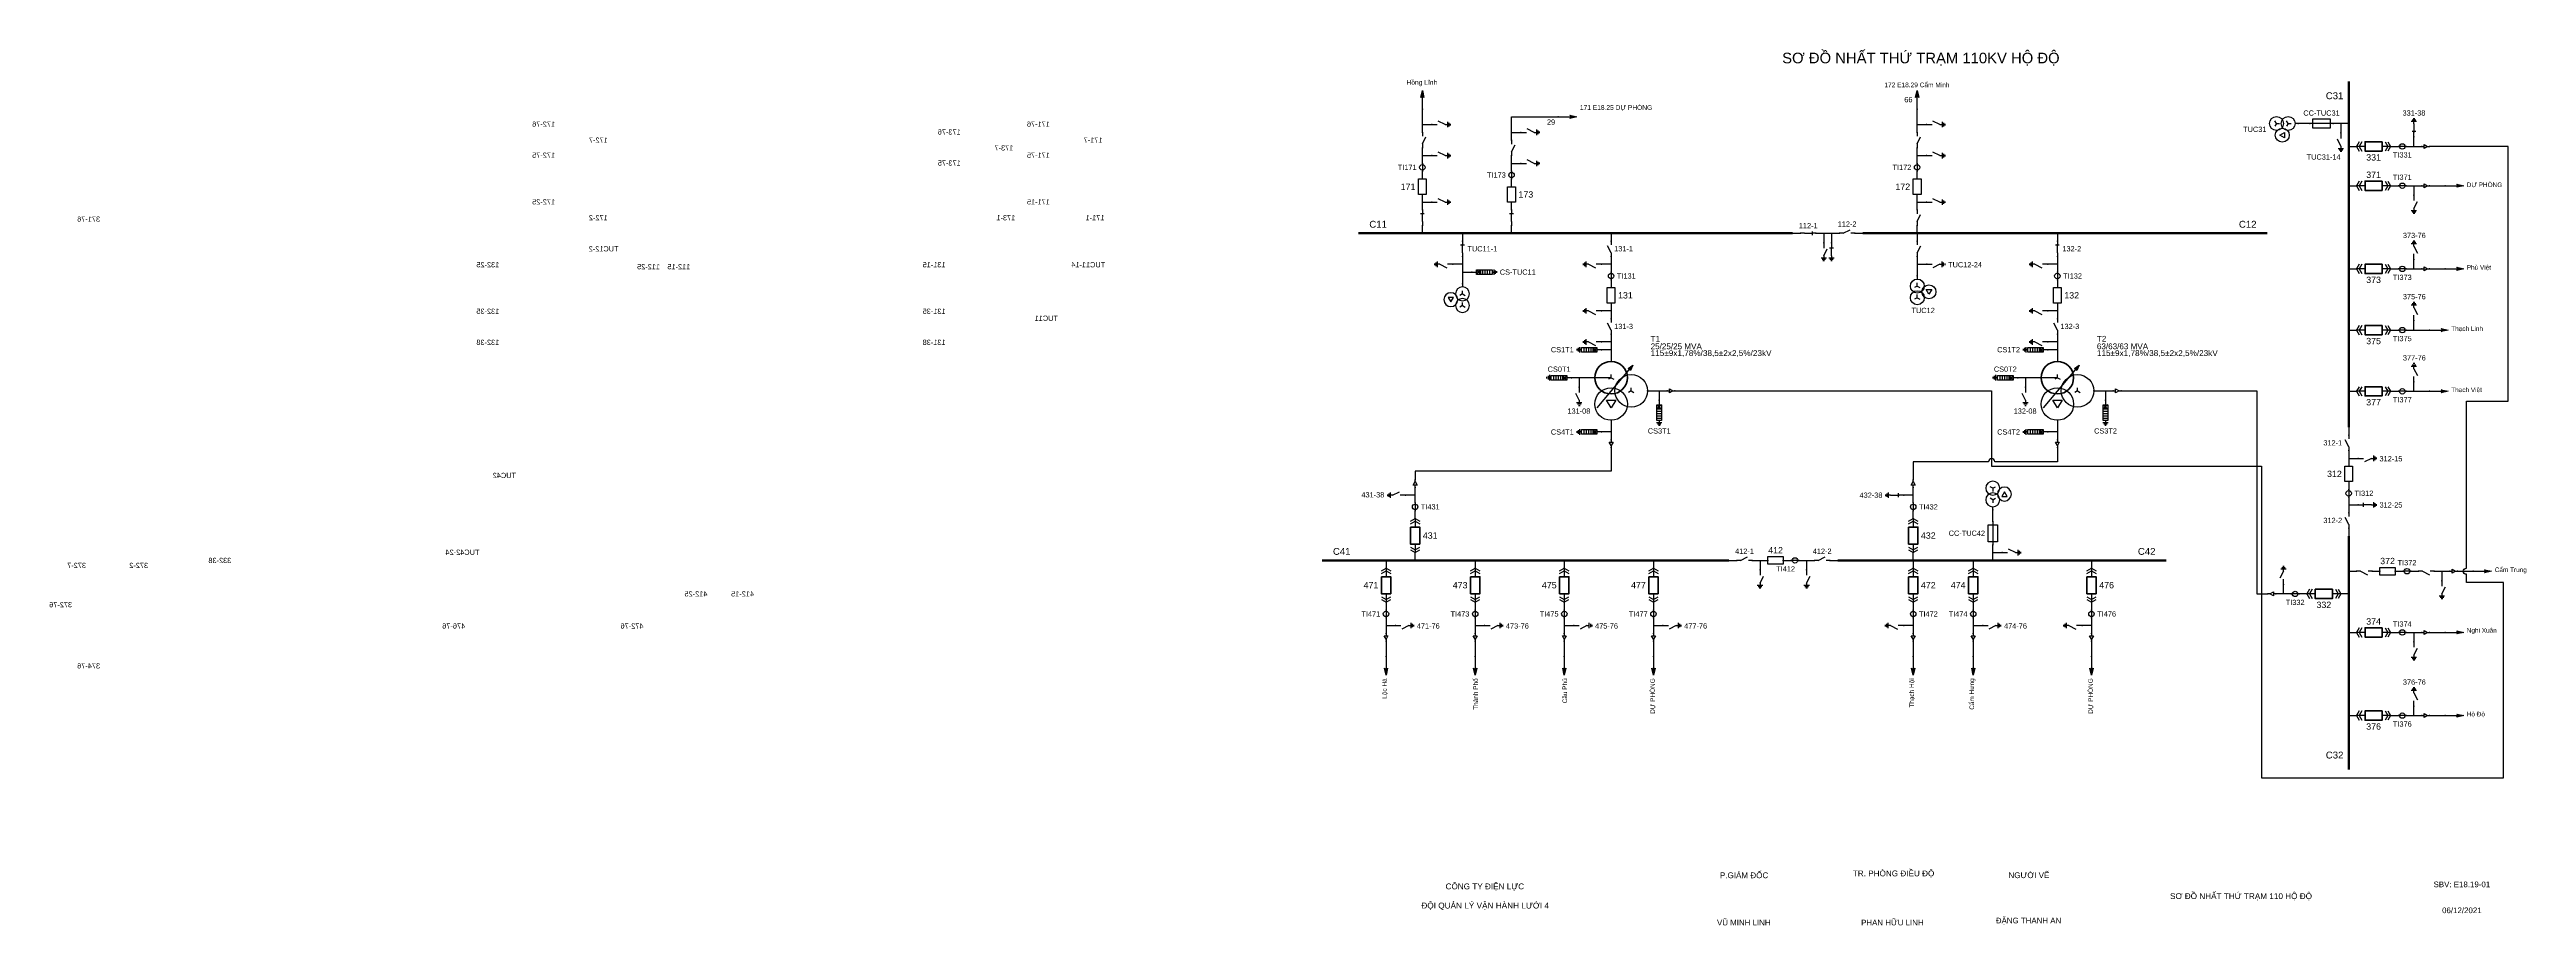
# Model space of a CAD drawing. Header units: millimetres. Extents: x -387 to 411, y 7 to 290.
import ezdxf

# ---------------------------------------------------------------- set-up
doc = ezdxf.new("R2010")
doc.units = ezdxf.units.MM
for name, color, linetype, lineweight in [('BUSBAR_110KV', 1, 'Continuous', 50), ('BUSBAR_22KV', 5, 'Continuous', 50), ('BUSBAR_35KV', 30, 'Continuous', 50), ('HV_110KV', 1, 'Continuous', 25), ('MV_22KV', 5, 'Continuous', 25), ('MV_35KV', 30, 'Continuous', 25)]:
    doc.layers.add(name, color=color, linetype=linetype, lineweight=lineweight)
doc.layers.add('SYM_PORTS', color=8, linetype='Continuous', plot=False)
doc.layers.add('TEXT', color=7, linetype='Continuous')
doc.styles.add('SLD_TEXT', font='arial.ttf')

# ---------------------------------------------------------------- blocks, each defined once
blk = doc.blocks.new('SYM_DISCONNECTOR_CLOSED')
at = {"lineweight": 25}
for points in [[(-0.625, 1.25), (0.625, 1.25)], [(0, 2.5), (0, 1.25)], [(0, -1.25), (0, 1.5)], [(0, -1.25), (0, -2.5)]]:
    blk.add_lwpolyline(points, dxfattribs=at)
at = {"layer": 'SYM_PORTS'}
for p in [(0, 2.5), (0, -2.5)]:
    blk.add_point(p, dxfattribs=at)
blk.add_attdef('DEVICE_CODE', (1.625, -0.5), '', height=2)
blk = doc.blocks.new('SYM_EARTHING_SWITCH_OPEN')
at = {"lineweight": 25}
for points in [[(0, -1.25), (-1.125, 1)], [(0, 3), (0, 1.25)], [(-0.875, -2), (0.875, -2)], [(-0.5625, -2.4375), (0.5625, -2.4375)], [(-0.25, -2.875), (0.25, -2.875)], [(0, -1.25), (0, -2)]]:
    blk.add_lwpolyline(points, dxfattribs=at)
at = {"layer": 'SYM_PORTS'}
blk.add_point((0, 3), dxfattribs=at)
blk.add_attdef('DEVICE_CODE', (1.875, 0), '', height=2)
blk = doc.blocks.new('SYM_CIRCUIT_BREAKER')
at = {"lineweight": 25}
blk.add_lwpolyline([(-1.25, 2.5), (1.25, 2.5), (1.25, -2.5), (-1.25, -2.5)], close=True, dxfattribs=at)
at = {"layer": 'SYM_PORTS'}
for p in [(0, 2.5), (0, -2.5)]:
    blk.add_point(p, dxfattribs=at)
blk.add_attdef('DEVICE_CODE', (2.25, -0.5), '', height=2)
at = {"flags": 1}
blk.add_attdef('RATING', (2.25, -3.5), '', height=2, dxfattribs=at)
blk = doc.blocks.new('SYM_CURRENT_TRANSFORMER')
at = {"lineweight": 25}
blk.add_lwpolyline([(0, 1.25), (0, -1.25)], dxfattribs=at)
blk.add_circle((0, 0), 0.875, dxfattribs=at)
at = {"layer": 'SYM_PORTS'}
for p in [(0, 1.25), (0, -1.25)]:
    blk.add_point(p, dxfattribs=at)
blk.add_attdef('DEVICE_CODE', (1.875, -1.75), '', height=2)
at = {"flags": 1}
blk.add_attdef('RATIO', (1.875, -4.75), '', height=2, dxfattribs=at)
blk = doc.blocks.new('SYM_DISCONNECTOR_OPEN')
at = {"lineweight": 25}
for points in [[(0, -1.25), (-1.125, 1)], [(0, 2.5), (0, 1.25)], [(0, -1.25), (0, -2.5)]]:
    blk.add_lwpolyline(points, dxfattribs=at)
at = {"layer": 'SYM_PORTS'}
for p in [(0, 2.5), (0, -2.5)]:
    blk.add_point(p, dxfattribs=at)
blk.add_attdef('DEVICE_CODE', (1, -0.5), '', height=2)
blk = doc.blocks.new('SYM_LINE_FEEDER_ARROW')
blk.add_hatch(color=7).paths.add_polyline_path([(0, -3), (-0.5, -0.75), (0, -1.25), (0.5, -0.75)])
at = {"lineweight": 25}
blk.add_lwpolyline([(0, 3), (0, -1.25)], dxfattribs=at)
blk.add_lwpolyline([(0, -3), (-0.5, -0.75), (0, -1.25), (0.5, -0.75)], close=True, dxfattribs=at)
at = {"layer": 'SYM_PORTS'}
blk.add_point((0, 3), dxfattribs=at)
blk.add_attdef('LINE_NAME', (1.5, 0), '', height=2)
blk = doc.blocks.new('SYM_SURGE_ARRESTER')
at = {"lineweight": 25}
for points in [[(-0.75, 2.5), (0.75, 2.5), (0.75, 1.25), (-0.75, 1.25)], [(-0.75, 1.25), (0.75, 1.25), (0.75, -2.5), (-0.75, -2.5)]]:
    blk.add_lwpolyline(points, close=True, dxfattribs=at)
for points in [[(-0.75, 2.5), (0.75, 1.25)], [(0.75, 2.5), (-0.75, 1.25)], [(-0.75, 0.5), (0.75, 0.5)], [(0, 4), (0, 2.5)], [(-0.875, -3.125), (0.875, -3.125)], [(-0.75, -0.25), (0.75, -0.25)], [(-0.75, -1), (0.75, -1)], [(-0.75, -1.75), (0.75, -1.75)], [(-0.5625, -3.5625), (0.5625, -3.5625)], [(-0.25, -4), (0.25, -4)], [(0, -2.5), (0, -3.125)]]:
    blk.add_lwpolyline(points, dxfattribs=at)
at = {"layer": 'SYM_PORTS'}
blk.add_point((0, 4), dxfattribs=at)
blk.add_attdef('DEVICE_CODE', (1.875, 1), '', height=2)
blk = doc.blocks.new('SYM_VOLTAGE_TRANSFORMER')
at = {"lineweight": 25}
for points in [[(0, 1.375), (-0.8625, 0.875)], [(0, 4.625), (0, 3.625)], [(0, 1.375), (0, 2.375)], [(0, 1.375), (0.8625, 0.875)], [(0, -2.375), (-0.8625, -2.875)], [(0, -2.375), (0, -1.375)], [(0, -2.375), (0.8625, -2.875)]]:
    blk.add_lwpolyline(points, dxfattribs=at)
blk.add_lwpolyline([(2.875, 0.25), (4.625, 0.25), (3.75, -1.25)], close=True, dxfattribs=at)
for centre in [(0, 1.375), (3.75, -0.5), (0, -2.375)]:
    blk.add_circle(centre, 2.25, dxfattribs=at)
at = {"layer": 'SYM_PORTS'}
blk.add_point((0, 4.625), dxfattribs=at)
blk.add_attdef('DEVICE_CODE', (7, 1.625), '', height=2)
at = {"flags": 1}
blk.add_attdef('RATIO', (7, -1.375), '', height=2, dxfattribs=at)
blk = doc.blocks.new('SYM_TRANSFORMER_3W')
blk.add_hatch(color=7).paths.add_polyline_path([(3.75, 8.25), (3.0125, 6.575), (2.2375, 7.225)])
at = {"lineweight": 25}
for points in [[(3.75, 8.25), (3.0125, 6.575), (2.2375, 7.225)], [(-4.75, -3), (-1.75, -3), (-3.25, -5.5)]]:
    blk.add_lwpolyline(points, close=True, dxfattribs=at)
for points in [[(-3.25, 4.25), (-8.5, 4.25)], [(-7.75, -5.5), (3.0125, 7.35)], [(-3.25, 4.25), (-4.1125, 3.75)], [(-3.25, 4.25), (-3.25, 5.25)], [(-3.25, 4.25), (-2.3875, 3.75)], [(3.25, 0), (2.3875, -0.5)], [(3.25, 0), (3.25, 1)], [(3.25, 0), (4.1125, -0.5)]]:
    blk.add_lwpolyline(points, dxfattribs=at)
at = {"lineweight": 50}
blk.add_circle((-3.25, 4.25), 5.25, dxfattribs=at)
at = {"lineweight": 25}
for centre in [(-3.25, -4.25), (3.25, 0)]:
    blk.add_circle(centre, 5.25, dxfattribs=at)
at = {"layer": 'SYM_PORTS'}
for p in [(-3.25, 9.5), (-8.5, 4.25), (8.5, 0), (-3.25, -9.5)]:
    blk.add_point(p, dxfattribs=at)
blk.add_attdef('DEVICE_CODE', (9.5, 6.5), '', height=2)
at = {"flags": 1}
for tag, p in [('VOLTAGE_RATIO', (9.5, 0.5)), ('POWER', (9.5, 3.5))]:
    blk.add_attdef(tag, p, '', height=2, dxfattribs=at)
blk = doc.blocks.new('SYM_CABLE_TERMINATION')
at = {"lineweight": 25}
blk.add_lwpolyline([(-0.625, 0.5), (0.625, 0.5), (0, -0.625)], close=True, dxfattribs=at)
for points in [[(0, 1.25), (0, 0.5)], [(0, -0.625), (0, -1.25)]]:
    blk.add_lwpolyline(points, dxfattribs=at)
at = {"layer": 'SYM_PORTS'}
for p in [(0, 1.25), (0, -1.25)]:
    blk.add_point(p, dxfattribs=at)
blk = doc.blocks.new('SYM_EARTHING_SWITCH_CLOSED')
at = {"lineweight": 25}
for points in [[(-0.625, 1.25), (0.625, 1.25)], [(0, 3), (0, 1.25)], [(0, -1.25), (0, 1.5)], [(-0.875, -2), (0.875, -2)], [(-0.5625, -2.4375), (0.5625, -2.4375)], [(-0.25, -2.875), (0.25, -2.875)], [(0, -1.25), (0, -2)]]:
    blk.add_lwpolyline(points, dxfattribs=at)
at = {"layer": 'SYM_PORTS'}
blk.add_point((0, 3), dxfattribs=at)
blk.add_attdef('DEVICE_CODE', (1.875, 0), '', height=2)
blk = doc.blocks.new('SYM_DRAWOUT_BREAKER')
at = {"lineweight": 25}
for points in [[(-1.5, 4.625), (0, 5.5), (1.5, 4.625)], [(-1.5, 3.75), (0, 4.625), (1.5, 3.75)], [(0, 5.5), (0, 2.75)], [(-1.5, -3.75), (0, -4.625), (1.5, -3.75)], [(-1.5, -4.625), (0, -5.5), (1.5, -4.625)], [(0, -2.75), (0, -5.5)]]:
    blk.add_lwpolyline(points, dxfattribs=at)
at = {"lineweight": 35}
blk.add_lwpolyline([(-1.5, 2.75), (1.5, 2.75), (1.5, -2.75), (-1.5, -2.75)], close=True, dxfattribs=at)
at = {"layer": 'SYM_PORTS'}
for p in [(0, 5.5), (0, -5.5)]:
    blk.add_point(p, dxfattribs=at)
blk.add_attdef('DEVICE_CODE', (2.5, 2.5), '', height=2)
at = {"flags": 1}
blk.add_attdef('RATING', (2.5, -0.5), '', height=2, dxfattribs=at)
blk = doc.blocks.new('SYM_FUSE_DISCONNECTOR')
at = {"lineweight": 25}
blk.add_lwpolyline([(-1.5, 2.75), (1.5, 2.75), (1.5, -2.75), (-1.5, -2.75)], close=True, dxfattribs=at)
blk.add_lwpolyline([(0, 3.75), (0, -3.75)], dxfattribs=at)
at = {"layer": 'SYM_PORTS'}
for p in [(0, 3.75), (0, -3.75)]:
    blk.add_point(p, dxfattribs=at)
blk.add_attdef('DEVICE_CODE', (2.5, 0.75), '', height=2)
at = {"flags": 1}
blk.add_attdef('RATING', (2.5, -2.25), '', height=2, dxfattribs=at)

msp = doc.modelspace()

# ---------------------------------------------------------------- linework, layer by layer
at = {"layer": 'BUSBAR_110KV', "const_width": 0.734}
for points in [[(34.45, 230.63), (174.41, 230.63)], [(196.94, 230.63), (327.4, 230.63)]]:
    msp.add_lwpolyline(points, dxfattribs=at)
at = {"layer": 'BUSBAR_22KV', "const_width": 0.734}
for points in [[(22.74, 125.13), (153.87, 125.13)], [(188.92, 125.13), (294.83, 125.13)]]:
    msp.add_lwpolyline(points, dxfattribs=at)
at = {"layer": 'BUSBAR_35KV', "const_width": 0.734}
for points in [[(353.59, 279.61), (353.59, 168.05)], [(353.59, 133), (353.59, 57.67)]]:
    msp.add_lwpolyline(points, dxfattribs=at)
at = {"layer": 'HV_110KV'}
for points in [[(55.07, 265.68), (55.07, 270.7)], [(55.07, 263.18), (55.07, 265.68)], [(55.07, 265.68), (58.12, 265.68)], [(83.8, 263.18), (83.8, 268.19), (98.84, 268.19)], [(214.51, 265.68), (214.51, 270.7)], [(214.51, 263.18), (214.51, 265.68)], [(214.51, 265.68), (217.56, 265.68)], [(55.07, 255.67), (55.07, 258.18)], [(55.07, 253.16), (55.07, 255.67)], [(55.07, 255.67), (58.12, 255.67)], [(83.8, 260.67), (83.8, 263.18)], [(83.8, 263.18), (86.85, 263.18)], [(83.8, 253.16), (83.8, 255.67)], [(214.51, 255.67), (214.51, 258.18)], [(214.51, 253.16), (214.51, 255.67)], [(214.51, 255.67), (217.56, 255.67)], [(55.07, 248.15), (55.07, 250.66)], [(83.8, 250.65), (83.8, 253.16)], [(83.8, 253.16), (86.85, 253.16)], [(83.8, 245.65), (83.8, 248.15)], [(214.51, 248.15), (214.51, 250.66)], [(55.07, 240.65), (55.07, 243.15)], [(55.07, 238.14), (55.07, 240.65)], [(55.07, 240.65), (58.12, 240.65)], [(83.8, 238.14), (83.8, 240.65)], [(214.51, 240.65), (214.51, 243.15)], [(214.51, 238.14), (214.51, 240.65)], [(214.51, 240.65), (217.56, 240.65)], [(55.07, 230.63), (55.07, 233.14)], [(83.8, 230.63), (83.8, 233.14)], [(214.51, 230.63), (214.51, 233.14)], [(67.99, 230.63), (67.99, 228.12)], [(115.89, 230.63), (115.89, 228.12)], [(174.41, 230.63), (176.91, 230.63)], [(181.91, 230.63), (184.42, 230.63)], [(184.42, 230.63), (184.42, 227.58)], [(184.42, 230.63), (186.93, 230.63)], [(186.93, 230.63), (186.93, 227.58)], [(186.93, 230.63), (189.44, 230.63)], [(194.44, 230.63), (196.94, 230.63)], [(214.57, 230.63), (214.57, 228.12)], [(259.7, 230.63), (259.7, 228.12)], [(67.99, 220.62), (64.93, 220.62)], [(67.99, 223.12), (67.99, 220.62)], [(67.99, 220.62), (67.99, 218.11)], [(67.99, 218.11), (71.04, 218.11)], [(67.99, 218.11), (67.99, 214.35)], [(115.89, 220.62), (112.84, 220.62)], [(115.89, 223.12), (115.89, 220.62)], [(115.89, 220.62), (115.89, 218.11)], [(115.89, 215.61), (115.89, 213.1)], [(214.57, 223.12), (214.57, 220.62)], [(214.57, 220.62), (217.62, 220.62)], [(214.57, 220.62), (214.57, 216.86)], [(259.7, 220.62), (256.65, 220.62)], [(259.7, 223.12), (259.7, 220.62)], [(259.7, 220.62), (259.7, 218.11)], [(259.7, 215.61), (259.7, 213.1)], [(115.89, 208.1), (115.89, 205.59)], [(259.7, 208.1), (259.7, 205.59)], [(115.89, 205.59), (112.84, 205.59)], [(115.89, 205.59), (115.89, 203.09)], [(259.7, 205.59), (256.65, 205.59)], [(259.7, 205.59), (259.7, 203.09)], [(115.89, 195.58), (112.84, 195.58)], [(115.89, 193.07), (112.84, 193.07)], [(115.89, 198.09), (115.89, 195.58)], [(115.89, 195.58), (115.89, 193.07)], [(115.89, 193.07), (115.89, 189.31)], [(259.7, 195.58), (256.65, 195.58)], [(259.7, 193.07), (256.65, 193.07)], [(259.7, 198.09), (259.7, 195.58)], [(259.7, 195.58), (259.7, 193.07)], [(259.7, 193.07), (259.7, 189.31)], [(105.63, 184.06), (103.12, 184.06)], [(110.64, 184.06), (105.63, 184.06)], [(105.63, 184.06), (105.63, 181.01)], [(249.43, 184.06), (246.93, 184.06)], [(254.45, 184.06), (249.43, 184.06)], [(249.43, 184.06), (249.43, 181.01)]]:
    msp.add_lwpolyline(points, dxfattribs=at)
at = {"layer": 'MV_22KV'}
for points in [[(115.89, 170.31), (115.89, 166.55)], [(259.7, 170.31), (259.7, 166.55)], [(115.89, 161.54), (115.89, 158.84), (115.89, 153.86), (52.73, 153.86), (52.73, 151.16)], [(115.89, 166.55), (112.84, 166.55)], [(115.89, 166.55), (115.89, 164.04)], [(259.7, 166.55), (256.65, 166.55)], [(259.7, 166.55), (259.7, 164.04)], [(52.73, 146.15), (49.67, 146.15)], [(52.73, 146.15), (52.73, 148.66)], [(52.73, 143.65), (52.73, 146.15)], [(213.24, 146.15), (210.19, 146.15)], [(213.24, 146.15), (213.24, 148.66)], [(213.24, 143.65), (213.24, 146.15)], [(52.73, 138.64), (52.73, 141.15)], [(213.24, 138.64), (213.24, 141.15)], [(238.88, 137.65), (238.88, 141.41)], [(238.88, 127.64), (238.88, 130.15)], [(43.36, 125.13), (43.36, 122.62)], [(52.73, 125.13), (52.73, 127.64)], [(72.09, 125.13), (72.09, 122.62)], [(100.81, 125.13), (100.81, 122.62)], [(129.54, 125.13), (129.54, 122.62)], [(153.87, 125.13), (156.37, 125.13)], [(161.37, 125.13), (163.88, 125.13)], [(163.88, 125.13), (163.88, 122.08)], [(163.88, 125.13), (166.39, 125.13)], [(171.39, 125.13), (173.89, 125.13)], [(176.39, 125.13), (178.9, 125.13)], [(178.9, 125.13), (178.9, 122.08)], [(178.9, 125.13), (181.41, 125.13)], [(186.41, 125.13), (188.92, 125.13)], [(213.24, 125.13), (213.24, 127.64)], [(213.24, 125.13), (213.24, 122.62)], [(232.6, 125.13), (232.6, 122.62)], [(238.88, 125.13), (238.88, 127.64)], [(238.88, 127.64), (241.93, 127.64)], [(270.7, 125.13), (270.7, 122.62)], [(43.36, 111.62), (43.36, 109.12)], [(43.36, 106.62), (43.36, 104.11)], [(43.36, 104.11), (46.41, 104.11)], [(43.36, 104.11), (43.36, 101.6)], [(72.09, 111.62), (72.09, 109.12)], [(72.09, 106.62), (72.09, 104.11)], [(72.09, 104.11), (75.14, 104.11)], [(72.09, 104.11), (72.09, 101.6)], [(100.81, 111.62), (100.81, 109.12)], [(100.81, 106.62), (100.81, 104.11)], [(100.81, 104.11), (103.87, 104.11)], [(100.81, 104.11), (100.81, 101.6)], [(129.54, 111.62), (129.54, 109.12)], [(129.54, 106.62), (129.54, 104.11)], [(129.54, 104.11), (132.6, 104.11)], [(129.54, 104.11), (129.54, 101.6)], [(213.24, 104.11), (210.19, 104.11)], [(213.24, 111.62), (213.24, 109.12)], [(213.24, 106.62), (213.24, 104.11)], [(213.24, 104.11), (213.24, 101.6)], [(232.6, 111.62), (232.6, 109.12)], [(232.6, 106.62), (232.6, 104.11)], [(232.6, 104.11), (235.65, 104.11)], [(232.6, 104.11), (232.6, 101.6)], [(270.7, 104.11), (267.64, 104.11)], [(270.7, 111.62), (270.7, 109.12)], [(270.7, 106.62), (270.7, 104.11)], [(270.7, 104.11), (270.7, 101.6)], [(43.36, 99.1), (43.36, 94.09)], [(72.09, 99.1), (72.09, 94.09)], [(100.81, 99.1), (100.81, 94.09)], [(129.54, 99.1), (129.54, 94.09)], [(213.24, 99.1), (213.24, 94.09)], [(232.6, 99.1), (232.6, 94.09)], [(270.7, 99.1), (270.7, 94.09)]]:
    msp.add_lwpolyline(points, dxfattribs=at)
msp.add_lwpolyline([(259.7, 161.54), (259.7, 158.84), (259.7, 156.97), (239.5, 156.97, 1), (237.5, 156.97), (213.24, 156.97), (213.24, 153.86), (213.24, 151.16)], format="xyb", dxfattribs=at)
at = {"layer": 'MV_35KV'}
for points in [[(341.08, 266.04), (337.32, 266.04)], [(351.08, 266.04), (348.58, 266.04)], [(353.59, 266.04), (351.08, 266.04)], [(351.08, 266.04), (351.08, 262.98)], [(353.59, 258.63), (356.1, 258.63)], [(367.1, 258.63), (369.61, 258.63)], [(372.11, 258.63), (374.61, 258.63)], [(374.61, 258.63), (374.61, 261.68)], [(374.61, 258.63), (377.12, 258.63)], [(353.59, 245.96), (356.1, 245.96)], [(367.1, 245.96), (369.61, 245.96)], [(372.11, 245.96), (374.61, 245.96)], [(374.61, 245.96), (374.61, 242.91)], [(374.61, 245.96), (377.12, 245.96)], [(379.62, 245.96), (384.64, 245.96)], [(353.59, 219.15), (356.1, 219.15)], [(367.1, 219.15), (369.61, 219.15)], [(372.11, 219.15), (374.61, 219.15)], [(374.61, 219.15), (374.61, 222.2)], [(374.61, 219.15), (377.12, 219.15)], [(379.62, 219.15), (384.64, 219.15)], [(374.61, 199.4), (374.61, 202.45)], [(353.59, 199.4), (356.1, 199.4)], [(367.1, 199.4), (369.61, 199.4)], [(372.11, 199.4), (374.61, 199.4)], [(374.61, 199.4), (379.63, 199.4)], [(127.64, 179.81), (131.4, 179.81)], [(131.4, 179.81), (131.4, 176.76)], [(131.4, 179.81), (133.91, 179.81)], [(271.45, 179.81), (275.21, 179.81)], [(275.21, 179.81), (275.21, 176.76)], [(275.21, 179.81), (277.72, 179.81)], [(280.22, 179.81), (282.92, 179.81), (324, 179.81), (324, 114.32), (324.86, 114.32), (327.56, 114.32)], [(353.59, 179.66), (356.1, 179.66)], [(367.1, 179.66), (369.61, 179.66)], [(372.11, 179.66), (374.61, 179.66)], [(374.61, 179.66), (374.61, 182.71)], [(374.61, 179.66), (379.63, 179.66)], [(353.59, 168.05), (353.59, 165.54)], [(353.59, 160.54), (353.59, 158.04)], [(353.59, 158.04), (356.64, 158.04)], [(353.59, 158.04), (353.59, 155.53)], [(353.59, 150.53), (353.59, 148.02)], [(353.59, 145.52), (353.59, 143.02)], [(353.59, 143.02), (356.64, 143.02)], [(353.59, 143.02), (353.59, 140.51)], [(353.59, 135.51), (353.59, 133)], [(353.59, 121.64), (356.1, 121.64)], [(361.1, 121.64), (363.61, 121.64)], [(368.61, 121.64), (371.11, 121.64)], [(373.61, 121.64), (376.12, 121.64)], [(381.12, 121.64), (383.63, 121.64)], [(383.63, 121.64), (383.63, 118.59)], [(383.63, 121.64), (386.14, 121.64)], [(388.64, 121.64), (393.65, 121.64)], [(332.57, 114.32), (330.06, 114.32)], [(332.57, 114.32), (332.57, 117.37)], [(335.08, 114.32), (332.57, 114.32)], [(340.08, 114.32), (337.58, 114.32)], [(353.59, 114.32), (351.08, 114.32)], [(353.59, 101.9), (356.1, 101.9)], [(367.1, 101.9), (369.61, 101.9)], [(372.11, 101.9), (374.61, 101.9)], [(374.61, 101.9), (374.61, 98.85)], [(374.61, 101.9), (377.12, 101.9)], [(379.62, 101.9), (384.64, 101.9)], [(353.59, 75.08), (356.1, 75.08)], [(367.1, 75.08), (369.61, 75.08)], [(372.11, 75.08), (374.61, 75.08)], [(374.61, 75.08), (374.61, 78.14)], [(374.61, 75.08), (377.12, 75.08)], [(379.62, 75.08), (384.64, 75.08)]]:
    msp.add_lwpolyline(points, dxfattribs=at)
msp.add_lwpolyline([(136.41, 179.81), (139.11, 179.81), (238.5, 179.81), (238.5, 155.47), (325.5, 155.47), (325.5, 54.97), (403.5, 54.97), (403.5, 117.97), (391.5, 117.97), (391.5, 120.64, -1), (391.5, 122.64), (391.5, 176.47), (405, 176.47), (405, 258.63), (382.32, 258.63), (379.62, 258.63)], format="xyb", dxfattribs=at)

# ---------------------------------------------------------------- block references
at = {"layer": 'HV_110KV'}
for p, rotation in [((55.07, 273.7), 180), ((214.51, 273.7), 180), ((101.84, 268.19), 90)]:
    msp.add_blockref('SYM_LINE_FEEDER_ARROW', p, dxfattribs=dict(at, rotation=rotation))
ref = msp.add_blockref('SYM_EARTHING_SWITCH_OPEN', (220.56, 265.68), dxfattribs=dict(at, xscale=-1, rotation=90))
ref.add_attrib('DEVICE_CODE', '172-76', (224.43, 264.97), dxfattribs={"layer": 'TEXT', "extrusion": (0, 0, -1), "height": 1.696, "style": 'SLD_TEXT'})
ref = msp.add_blockref('SYM_EARTHING_SWITCH_OPEN', (89.85, 263.18), dxfattribs=dict(at, xscale=-1, rotation=90))
ref.add_attrib('DEVICE_CODE', '173-76', (93.72, 262.46), dxfattribs={"layer": 'TEXT', "extrusion": (0, 0, -1), "height": 1.696, "style": 'SLD_TEXT'})
ref = msp.add_blockref('SYM_EARTHING_SWITCH_OPEN', (61.12, 265.68), dxfattribs=dict(at, xscale=-1, rotation=90))
ref.add_attrib('DEVICE_CODE', '171-76', (64.99, 264.97), dxfattribs={"layer": 'TEXT', "extrusion": (0, 0, -1), "height": 1.696, "style": 'SLD_TEXT'})
ref = msp.add_blockref('SYM_EARTHING_SWITCH_OPEN', (220.56, 255.67), dxfattribs=dict(at, xscale=-1, rotation=90))
ref.add_attrib('DEVICE_CODE', '172-75', (224.43, 254.96), dxfattribs={"layer": 'TEXT', "extrusion": (0, 0, -1), "height": 1.696, "style": 'SLD_TEXT'})
ref = msp.add_blockref('SYM_DISCONNECTOR_OPEN', (214.51, 260.68), dxfattribs=dict(at, xscale=-1))
ref.add_attrib('DEVICE_CODE', '172-7', (207.46, 259.82), dxfattribs={"layer": 'TEXT', "extrusion": (0, 0, -1), "height": 1.696, "style": 'SLD_TEXT'})
ref = msp.add_blockref('SYM_DISCONNECTOR_OPEN', (83.8, 258.17), dxfattribs=dict(at, xscale=-1))
ref.add_attrib('DEVICE_CODE', '173-7', (76.75, 257.33), dxfattribs={"layer": 'TEXT', "extrusion": (0, 0, -1), "height": 1.696, "style": 'SLD_TEXT'})
ref = msp.add_blockref('SYM_EARTHING_SWITCH_OPEN', (61.12, 255.67), dxfattribs=dict(at, xscale=-1, rotation=90))
ref.add_attrib('DEVICE_CODE', '171-75', (64.99, 254.96), dxfattribs={"layer": 'TEXT', "extrusion": (0, 0, -1), "height": 1.696, "style": 'SLD_TEXT'})
ref = msp.add_blockref('SYM_DISCONNECTOR_OPEN', (55.07, 260.68), dxfattribs=dict(at, xscale=-1))
ref.add_attrib('DEVICE_CODE', '171-7', (48.02, 259.82), dxfattribs={"layer": 'TEXT', "extrusion": (0, 0, -1), "height": 1.696, "style": 'SLD_TEXT'})
ref = msp.add_blockref('SYM_EARTHING_SWITCH_OPEN', (89.85, 253.16), dxfattribs=dict(at, xscale=-1, rotation=90))
ref.add_attrib('DEVICE_CODE', '173-75', (93.72, 252.45), dxfattribs={"layer": 'TEXT', "extrusion": (0, 0, -1), "height": 1.696, "style": 'SLD_TEXT'})
ref = msp.add_blockref('SYM_CURRENT_TRANSFORMER', (55.07, 251.91), dxfattribs=at)
ref.add_attrib('DEVICE_CODE', 'TI171', (47.15, 251.06), dxfattribs={"layer": 'TEXT', "height": 1.696, "style": 'SLD_TEXT'})
ref = msp.add_blockref('SYM_CIRCUIT_BREAKER', (55.07, 245.65), dxfattribs=at)
ref.add_attrib('DEVICE_CODE', '171', (48.08, 244.63), dxfattribs={"layer": 'TEXT', "height": 2.038, "style": 'SLD_TEXT'})
ref = msp.add_blockref('SYM_CURRENT_TRANSFORMER', (83.8, 249.4), dxfattribs=at)
ref.add_attrib('DEVICE_CODE', 'TI173', (75.88, 248.57), dxfattribs={"layer": 'TEXT', "height": 1.696, "style": 'SLD_TEXT'})
ref = msp.add_blockref('SYM_CURRENT_TRANSFORMER', (214.51, 251.91), dxfattribs=at)
ref.add_attrib('DEVICE_CODE', 'TI172', (206.59, 251.06), dxfattribs={"layer": 'TEXT', "height": 1.696, "style": 'SLD_TEXT'})
ref = msp.add_blockref('SYM_CIRCUIT_BREAKER', (214.51, 245.65), dxfattribs=at)
ref.add_attrib('DEVICE_CODE', '172', (207.52, 244.63), dxfattribs={"layer": 'TEXT', "height": 2.038, "style": 'SLD_TEXT'})
ref = msp.add_blockref('SYM_EARTHING_SWITCH_OPEN', (220.56, 240.65), dxfattribs=dict(at, xscale=-1, rotation=90))
ref.add_attrib('DEVICE_CODE', '172-25', (224.43, 239.93), dxfattribs={"layer": 'TEXT', "extrusion": (0, 0, -1), "height": 1.696, "style": 'SLD_TEXT'})
ref = msp.add_blockref('SYM_EARTHING_SWITCH_OPEN', (61.12, 240.65), dxfattribs=dict(at, xscale=-1, rotation=90))
ref.add_attrib('DEVICE_CODE', '171-15', (64.99, 239.93), dxfattribs={"layer": 'TEXT', "extrusion": (0, 0, -1), "height": 1.696, "style": 'SLD_TEXT'})
ref = msp.add_blockref('SYM_CIRCUIT_BREAKER', (83.8, 243.15), dxfattribs=at)
ref.add_attrib('DEVICE_CODE', '173', (86.04, 242.14), dxfattribs={"layer": 'TEXT', "height": 2.04, "style": 'SLD_TEXT'})
ref = msp.add_blockref('SYM_DISCONNECTOR_OPEN', (214.51, 235.64), dxfattribs=dict(at, xscale=-1))
ref.add_attrib('DEVICE_CODE', '172-2', (207.46, 234.79), dxfattribs={"layer": 'TEXT', "extrusion": (0, 0, -1), "height": 1.696, "style": 'SLD_TEXT'})
ref = msp.add_blockref('SYM_DISCONNECTOR_CLOSED', (83.8, 235.64), dxfattribs=dict(at, xscale=-1))
ref.add_attrib('DEVICE_CODE', '173-1', (76.13, 234.8), dxfattribs={"layer": 'TEXT', "extrusion": (0, 0, -1), "height": 1.696, "style": 'SLD_TEXT'})
ref = msp.add_blockref('SYM_DISCONNECTOR_CLOSED', (55.07, 235.64), dxfattribs=dict(at, xscale=-1))
ref.add_attrib('DEVICE_CODE', '171-1', (47.4, 234.79), dxfattribs={"layer": 'TEXT', "extrusion": (0, 0, -1), "height": 1.696, "style": 'SLD_TEXT'})
ref = msp.add_blockref('SYM_DISCONNECTOR_CLOSED', (179.41, 230.63), dxfattribs=dict(at, rotation=270))
ref.add_attrib('DEVICE_CODE', '112-1', (176.39, 232.25), dxfattribs={"layer": 'TEXT', "height": 1.696, "style": 'SLD_TEXT'})
ref = msp.add_blockref('SYM_DISCONNECTOR_OPEN', (191.94, 230.63), dxfattribs=dict(at, rotation=270))
ref.add_attrib('DEVICE_CODE', '112-2', (188.91, 232.75), dxfattribs={"layer": 'TEXT', "height": 1.696, "style": 'SLD_TEXT'})
ref = msp.add_blockref('SYM_DISCONNECTOR_OPEN', (214.57, 225.62), dxfattribs=dict(at, xscale=-1))
ref.add_attrib('DEVICE_CODE', 'TUC12-2', (203.97, 224.78), dxfattribs={"layer": 'TEXT', "extrusion": (0, 0, -1), "height": 1.696, "style": 'SLD_TEXT'})
ref = msp.add_blockref('SYM_EARTHING_SWITCH_CLOSED', (186.93, 224.58), dxfattribs=dict(at, xscale=-1))
ref.add_attrib('DEVICE_CODE', '112-25', (190.61, 219.01), dxfattribs={"layer": 'TEXT', "extrusion": (0, 0, -1), "height": 1.696, "style": 'SLD_TEXT'})
ref = msp.add_blockref('SYM_EARTHING_SWITCH_OPEN', (184.42, 224.58), dxfattribs=dict(at, xscale=-1))
ref.add_attrib('DEVICE_CODE', '112-15', (180.86, 219.01), dxfattribs={"layer": 'TEXT', "extrusion": (0, 0, -1), "height": 1.696, "style": 'SLD_TEXT'})
ref = msp.add_blockref('SYM_DISCONNECTOR_CLOSED', (67.99, 225.62), dxfattribs=at)
ref.add_attrib('DEVICE_CODE', 'TUC11-1', (69.6, 224.78), dxfattribs={"layer": 'TEXT', "height": 1.696, "style": 'SLD_TEXT'})
ref = msp.add_blockref('SYM_DISCONNECTOR_OPEN', (115.89, 225.62), dxfattribs=at)
ref.add_attrib('DEVICE_CODE', '131-1', (116.88, 224.79), dxfattribs={"layer": 'TEXT', "height": 1.696, "style": 'SLD_TEXT'})
ref = msp.add_blockref('SYM_DISCONNECTOR_CLOSED', (259.7, 225.62), dxfattribs=at)
ref.add_attrib('DEVICE_CODE', '132-2', (261.32, 224.79), dxfattribs={"layer": 'TEXT', "height": 1.696, "style": 'SLD_TEXT'})
ref = msp.add_blockref('SYM_EARTHING_SWITCH_OPEN', (253.65, 220.62), dxfattribs=dict(at, xscale=-1, rotation=270))
ref.add_attrib('DEVICE_CODE', '132-25', (242.41, 219.65), dxfattribs={"layer": 'TEXT', "extrusion": (0, 0, -1), "height": 1.696, "style": 'SLD_TEXT'})
ref = msp.add_blockref('SYM_EARTHING_SWITCH_OPEN', (109.84, 220.62), dxfattribs=dict(at, xscale=-1, rotation=270))
ref.add_attrib('DEVICE_CODE', '131-15', (98.6, 219.65), dxfattribs={"layer": 'TEXT', "extrusion": (0, 0, -1), "height": 1.696, "style": 'SLD_TEXT'})
ref = msp.add_blockref('SYM_EARTHING_SWITCH_OPEN', (61.93, 220.62), dxfattribs=dict(at, xscale=-1, rotation=270))
ref.add_attrib('DEVICE_CODE', 'TUC11-14', (47.15, 219.64), dxfattribs={"layer": 'TEXT', "extrusion": (0, 0, -1), "height": 1.696, "style": 'SLD_TEXT'})
ref = msp.add_blockref('SYM_SURGE_ARRESTER', (75.04, 218.11), dxfattribs=dict(at, rotation=90))
ref.add_attrib('DEVICE_CODE', 'CS-TUC11', (80.03, 217.26), dxfattribs={"layer": 'TEXT', "height": 1.696, "style": 'SLD_TEXT'})
ref = msp.add_blockref('SYM_CURRENT_TRANSFORMER', (115.89, 216.86), dxfattribs=at)
ref.add_attrib('DEVICE_CODE', 'TI131', (117.76, 216.02), dxfattribs={"layer": 'TEXT', "height": 1.696, "style": 'SLD_TEXT'})
ref = msp.add_blockref('SYM_VOLTAGE_TRANSFORMER', (214.57, 212.23), dxfattribs=at)
ref.add_attrib('DEVICE_CODE', 'TUC12', (212.7, 204.89), dxfattribs={"layer": 'TEXT', "height": 1.696, "style": 'SLD_TEXT'})
ref = msp.add_blockref('SYM_EARTHING_SWITCH_OPEN', (220.62, 220.62), dxfattribs=dict(at, rotation=90))
ref.add_attrib('DEVICE_CODE', 'TUC12-24', (224.49, 219.64), dxfattribs={"layer": 'TEXT', "height": 1.696, "style": 'SLD_TEXT'})
ref = msp.add_blockref('SYM_CURRENT_TRANSFORMER', (259.7, 216.86), dxfattribs=at)
ref.add_attrib('DEVICE_CODE', 'TI132', (261.57, 216.02), dxfattribs={"layer": 'TEXT', "height": 1.696, "style": 'SLD_TEXT'})
ref = msp.add_blockref('SYM_VOLTAGE_TRANSFORMER', (67.99, 209.72), dxfattribs=dict(at, xscale=-1))
ref.add_attrib('DEVICE_CODE', 'TUC11', (62.36, 202.38), dxfattribs={"layer": 'TEXT', "extrusion": (0, 0, -1), "height": 1.696, "style": 'SLD_TEXT'})
ref = msp.add_blockref('SYM_CIRCUIT_BREAKER', (115.89, 210.6), dxfattribs=at)
ref.add_attrib('DEVICE_CODE', '131', (118.13, 209.6), dxfattribs={"layer": 'TEXT', "height": 2.04, "style": 'SLD_TEXT'})
ref = msp.add_blockref('SYM_CIRCUIT_BREAKER', (259.7, 210.6), dxfattribs=at)
ref.add_attrib('DEVICE_CODE', '132', (261.94, 209.6), dxfattribs={"layer": 'TEXT', "height": 2.04, "style": 'SLD_TEXT'})
ref = msp.add_blockref('SYM_EARTHING_SWITCH_OPEN', (253.65, 205.59), dxfattribs=dict(at, xscale=-1, rotation=270))
ref.add_attrib('DEVICE_CODE', '132-35', (242.41, 204.63), dxfattribs={"layer": 'TEXT', "extrusion": (0, 0, -1), "height": 1.696, "style": 'SLD_TEXT'})
ref = msp.add_blockref('SYM_EARTHING_SWITCH_OPEN', (109.84, 205.59), dxfattribs=dict(at, xscale=-1, rotation=270))
ref.add_attrib('DEVICE_CODE', '131-35', (98.6, 204.63), dxfattribs={"layer": 'TEXT', "extrusion": (0, 0, -1), "height": 1.696, "style": 'SLD_TEXT'})
ref = msp.add_blockref('SYM_DISCONNECTOR_OPEN', (115.89, 200.59), dxfattribs=at)
ref.add_attrib('DEVICE_CODE', '131-3', (116.88, 199.75), dxfattribs={"layer": 'TEXT', "height": 1.696, "style": 'SLD_TEXT'})
ref = msp.add_blockref('SYM_DISCONNECTOR_OPEN', (259.7, 200.59), dxfattribs=at)
ref.add_attrib('DEVICE_CODE', '132-3', (260.69, 199.75), dxfattribs={"layer": 'TEXT', "height": 1.696, "style": 'SLD_TEXT'})
ref = msp.add_blockref('SYM_EARTHING_SWITCH_OPEN', (253.65, 195.58), dxfattribs=dict(at, xscale=-1, rotation=270))
ref.add_attrib('DEVICE_CODE', '132-38', (242.41, 194.62), dxfattribs={"layer": 'TEXT', "extrusion": (0, 0, -1), "height": 1.696, "style": 'SLD_TEXT'})
ref = msp.add_blockref('SYM_EARTHING_SWITCH_OPEN', (109.84, 195.58), dxfattribs=dict(at, xscale=-1, rotation=270))
ref.add_attrib('DEVICE_CODE', '131-38', (98.6, 194.62), dxfattribs={"layer": 'TEXT', "extrusion": (0, 0, -1), "height": 1.696, "style": 'SLD_TEXT'})
ref = msp.add_blockref('SYM_SURGE_ARRESTER', (108.84, 193.07), dxfattribs=dict(at, rotation=270))
ref.add_attrib('DEVICE_CODE', 'CS1T1', (96.48, 192.23), dxfattribs={"layer": 'TEXT', "height": 1.696, "style": 'SLD_TEXT'})
ref = msp.add_blockref('SYM_TRANSFORMER_3W', (119.14, 179.81), dxfattribs=at)
ref.add_attrib('DEVICE_CODE', 'T1', (128.63, 195.68), dxfattribs={"layer": 'TEXT', "height": 1.858, "style": 'SLD_TEXT'})
ref = msp.add_blockref('SYM_SURGE_ARRESTER', (252.65, 193.07), dxfattribs=dict(at, rotation=270))
ref.add_attrib('DEVICE_CODE', 'CS1T2', (240.29, 192.23), dxfattribs={"layer": 'TEXT', "height": 1.696, "style": 'SLD_TEXT'})
ref = msp.add_blockref('SYM_TRANSFORMER_3W', (262.95, 179.81), dxfattribs=at)
ref.add_attrib('DEVICE_CODE', 'T2', (272.44, 195.68), dxfattribs={"layer": 'TEXT', "height": 1.858, "style": 'SLD_TEXT'})
ref = msp.add_blockref('SYM_SURGE_ARRESTER', (99.12, 184.06), dxfattribs=dict(at, rotation=270))
ref.add_attrib('DEVICE_CODE', 'CS0T1', (95.44, 185.96), dxfattribs={"layer": 'TEXT', "height": 1.696, "style": 'SLD_TEXT'})
ref = msp.add_blockref('SYM_SURGE_ARRESTER', (242.93, 184.06), dxfattribs=dict(at, rotation=270))
ref.add_attrib('DEVICE_CODE', 'CS0T2', (239.24, 185.96), dxfattribs={"layer": 'TEXT', "height": 1.696, "style": 'SLD_TEXT'})
ref = msp.add_blockref('SYM_EARTHING_SWITCH_OPEN', (105.63, 178.01), dxfattribs=at)
ref.add_attrib('DEVICE_CODE', '131-08', (101.82, 172.44), dxfattribs={"layer": 'TEXT', "height": 1.696, "style": 'SLD_TEXT'})
ref = msp.add_blockref('SYM_EARTHING_SWITCH_OPEN', (249.43, 178.01), dxfattribs=at)
ref.add_attrib('DEVICE_CODE', '132-08', (245.62, 172.44), dxfattribs={"layer": 'TEXT', "height": 1.696, "style": 'SLD_TEXT'})
at = {"layer": 'MV_22KV'}
ref = msp.add_blockref('SYM_SURGE_ARRESTER', (108.84, 166.55), dxfattribs=dict(at, rotation=270))
ref.add_attrib('DEVICE_CODE', 'CS4T1', (96.48, 165.7), dxfattribs={"layer": 'TEXT', "height": 1.696, "style": 'SLD_TEXT'})
for name, p in [('SYM_CABLE_TERMINATION', (115.89, 162.79)), ('SYM_CABLE_TERMINATION', (259.7, 162.79)), ('SYM_CABLE_TERMINATION', (43.36, 100.35)), ('SYM_CABLE_TERMINATION', (72.09, 100.35)), ('SYM_CABLE_TERMINATION', (100.81, 100.35)), ('SYM_CABLE_TERMINATION', (129.54, 100.35)), ('SYM_CABLE_TERMINATION', (213.24, 100.35)), ('SYM_CABLE_TERMINATION', (232.6, 100.35)), ('SYM_CABLE_TERMINATION', (270.7, 100.35)), ('SYM_LINE_FEEDER_ARROW', (43.36, 91.09)), ('SYM_LINE_FEEDER_ARROW', (72.09, 91.09)), ('SYM_LINE_FEEDER_ARROW', (100.81, 91.09)), ('SYM_LINE_FEEDER_ARROW', (129.54, 91.09)), ('SYM_LINE_FEEDER_ARROW', (213.24, 91.09)), ('SYM_LINE_FEEDER_ARROW', (232.6, 91.09)), ('SYM_LINE_FEEDER_ARROW', (270.7, 91.09))]:
    msp.add_blockref(name, p, dxfattribs=at)
ref = msp.add_blockref('SYM_SURGE_ARRESTER', (252.65, 166.55), dxfattribs=dict(at, rotation=270))
ref.add_attrib('DEVICE_CODE', 'CS4T2', (240.29, 165.7), dxfattribs={"layer": 'TEXT', "height": 1.696, "style": 'SLD_TEXT'})
ref = msp.add_blockref('SYM_VOLTAGE_TRANSFORMER', (238.88, 146.03), dxfattribs=dict(at, xscale=-1, rotation=180))
ref.add_attrib('DEVICE_CODE', 'TUC42', (237, 151.68), dxfattribs={"layer": 'TEXT', "extrusion": (0, 0, -1), "height": 1.696, "style": 'SLD_TEXT'})
ref = msp.add_blockref('SYM_EARTHING_SWITCH_OPEN', (46.67, 146.15), dxfattribs=dict(at, rotation=270))
ref.add_attrib('DEVICE_CODE', '431-38', (35.43, 145.44), dxfattribs={"layer": 'TEXT', "height": 1.696, "style": 'SLD_TEXT'})
at = {"layer": 'MV_22KV', "rotation": 180}
for p in [(52.73, 149.91), (213.24, 149.91)]:
    msp.add_blockref('SYM_CABLE_TERMINATION', p, dxfattribs=at)
at = {"layer": 'MV_22KV'}
ref = msp.add_blockref('SYM_EARTHING_SWITCH_CLOSED', (207.19, 146.15), dxfattribs=dict(at, rotation=270))
ref.add_attrib('DEVICE_CODE', '432-38', (195.95, 145.32), dxfattribs={"layer": 'TEXT', "height": 1.696, "style": 'SLD_TEXT'})
ref = msp.add_blockref('SYM_DRAWOUT_BREAKER', (52.73, 133.14), dxfattribs=at)
ref.add_attrib('DEVICE_CODE', '431', (55.22, 132.13), dxfattribs={"layer": 'TEXT', "height": 2.04, "style": 'SLD_TEXT'})
ref = msp.add_blockref('SYM_CURRENT_TRANSFORMER', (52.73, 142.4), dxfattribs=at)
ref.add_attrib('DEVICE_CODE', 'TI431', (54.59, 141.56), dxfattribs={"layer": 'TEXT', "height": 1.696, "style": 'SLD_TEXT'})
ref = msp.add_blockref('SYM_DRAWOUT_BREAKER', (213.24, 133.14), dxfattribs=at)
ref.add_attrib('DEVICE_CODE', '432', (215.73, 132.13), dxfattribs={"layer": 'TEXT', "height": 2.04, "style": 'SLD_TEXT'})
ref = msp.add_blockref('SYM_CURRENT_TRANSFORMER', (213.24, 142.4), dxfattribs=at)
ref.add_attrib('DEVICE_CODE', 'TI432', (215.11, 141.56), dxfattribs={"layer": 'TEXT', "height": 1.696, "style": 'SLD_TEXT'})
ref = msp.add_blockref('SYM_FUSE_DISCONNECTOR', (238.88, 133.9), dxfattribs=at)
ref.add_attrib('DEVICE_CODE', 'CC-TUC42', (224.68, 133.05), dxfattribs={"layer": 'TEXT', "height": 1.696, "style": 'SLD_TEXT'})
ref = msp.add_blockref('SYM_EARTHING_SWITCH_OPEN', (244.93, 127.64), dxfattribs=dict(at, xscale=-1, rotation=90))
ref.add_attrib('DEVICE_CODE', 'TUC42-24', (248.8, 126.92), dxfattribs={"layer": 'TEXT', "extrusion": (0, 0, -1), "height": 1.696, "style": 'SLD_TEXT'})
ref = msp.add_blockref('SYM_DISCONNECTOR_OPEN', (158.87, 125.13), dxfattribs=dict(at, rotation=270))
ref.add_attrib('DEVICE_CODE', '412-1', (155.85, 127.25), dxfattribs={"layer": 'TEXT', "height": 1.696, "style": 'SLD_TEXT'})
ref = msp.add_blockref('SYM_CIRCUIT_BREAKER', (168.89, 125.13), dxfattribs=dict(at, rotation=270))
ref.add_attrib('DEVICE_CODE', '412', (166.51, 127.37), dxfattribs={"layer": 'TEXT', "height": 2.038, "style": 'SLD_TEXT'})
ref = msp.add_blockref('SYM_DISCONNECTOR_OPEN', (183.91, 125.13), dxfattribs=dict(at, rotation=270))
ref.add_attrib('DEVICE_CODE', '412-2', (180.88, 127.25), dxfattribs={"layer": 'TEXT', "height": 1.696, "style": 'SLD_TEXT'})
ref = msp.add_blockref('SYM_EARTHING_SWITCH_OPEN', (178.9, 119.08), dxfattribs=dict(at, xscale=-1))
ref.add_attrib('DEVICE_CODE', '412-25', (175.34, 113.51), dxfattribs={"layer": 'TEXT', "extrusion": (0, 0, -1), "height": 1.696, "style": 'SLD_TEXT'})
ref = msp.add_blockref('SYM_EARTHING_SWITCH_OPEN', (163.88, 119.08), dxfattribs=dict(at, xscale=-1))
ref.add_attrib('DEVICE_CODE', '412-15', (160.32, 113.51), dxfattribs={"layer": 'TEXT', "extrusion": (0, 0, -1), "height": 1.696, "style": 'SLD_TEXT'})
ref = msp.add_blockref('SYM_DRAWOUT_BREAKER', (43.36, 117.12), dxfattribs=at)
ref.add_attrib('DEVICE_CODE', '471', (36.12, 116.1), dxfattribs={"layer": 'TEXT', "height": 2.038, "style": 'SLD_TEXT'})
ref = msp.add_blockref('SYM_DRAWOUT_BREAKER', (72.09, 117.12), dxfattribs=at)
ref.add_attrib('DEVICE_CODE', '473', (64.85, 116.12), dxfattribs={"layer": 'TEXT', "height": 2.04, "style": 'SLD_TEXT'})
ref = msp.add_blockref('SYM_DRAWOUT_BREAKER', (100.81, 117.12), dxfattribs=at)
ref.add_attrib('DEVICE_CODE', '475', (93.58, 116.12), dxfattribs={"layer": 'TEXT', "height": 2.042, "style": 'SLD_TEXT'})
ref = msp.add_blockref('SYM_DRAWOUT_BREAKER', (129.54, 117.12), dxfattribs=at)
ref.add_attrib('DEVICE_CODE', '477', (122.31, 116.11), dxfattribs={"layer": 'TEXT', "height": 2.041, "style": 'SLD_TEXT'})
ref = msp.add_blockref('SYM_CURRENT_TRANSFORMER', (175.14, 125.13), dxfattribs=dict(at, rotation=270))
ref.add_attrib('DEVICE_CODE', 'TI412', (169.09, 121.56), dxfattribs={"layer": 'TEXT', "height": 1.696, "style": 'SLD_TEXT'})
ref = msp.add_blockref('SYM_DRAWOUT_BREAKER', (213.24, 117.12), dxfattribs=at)
ref.add_attrib('DEVICE_CODE', '472', (215.73, 116.1), dxfattribs={"layer": 'TEXT', "height": 2.038, "style": 'SLD_TEXT'})
ref = msp.add_blockref('SYM_DRAWOUT_BREAKER', (232.6, 117.12), dxfattribs=at)
ref.add_attrib('DEVICE_CODE', '474', (225.36, 116.11), dxfattribs={"layer": 'TEXT', "height": 2.041, "style": 'SLD_TEXT'})
ref = msp.add_blockref('SYM_DRAWOUT_BREAKER', (270.7, 117.12), dxfattribs=at)
ref.add_attrib('DEVICE_CODE', '476', (273.19, 116.12), dxfattribs={"layer": 'TEXT', "height": 2.04, "style": 'SLD_TEXT'})
ref = msp.add_blockref('SYM_EARTHING_SWITCH_OPEN', (264.64, 104.11), dxfattribs=dict(at, xscale=-1, rotation=270))
ref.add_attrib('DEVICE_CODE', '476-76', (253.41, 103.15), dxfattribs={"layer": 'TEXT', "extrusion": (0, 0, -1), "height": 1.696, "style": 'SLD_TEXT'})
ref = msp.add_blockref('SYM_EARTHING_SWITCH_OPEN', (207.19, 104.11), dxfattribs=dict(at, xscale=-1, rotation=270))
ref.add_attrib('DEVICE_CODE', '472-76', (195.95, 103.15), dxfattribs={"layer": 'TEXT', "extrusion": (0, 0, -1), "height": 1.696, "style": 'SLD_TEXT'})
ref = msp.add_blockref('SYM_CURRENT_TRANSFORMER', (43.36, 107.87), dxfattribs=at)
ref.add_attrib('DEVICE_CODE', 'TI471', (35.43, 107.02), dxfattribs={"layer": 'TEXT', "height": 1.696, "style": 'SLD_TEXT'})
ref = msp.add_blockref('SYM_EARTHING_SWITCH_OPEN', (49.41, 104.11), dxfattribs=dict(at, rotation=90))
ref.add_attrib('DEVICE_CODE', '471-76', (53.28, 103.15), dxfattribs={"layer": 'TEXT', "height": 1.696, "style": 'SLD_TEXT'})
ref = msp.add_blockref('SYM_CURRENT_TRANSFORMER', (72.09, 107.87), dxfattribs=at)
ref.add_attrib('DEVICE_CODE', 'TI473', (64.16, 107.03), dxfattribs={"layer": 'TEXT', "height": 1.696, "style": 'SLD_TEXT'})
ref = msp.add_blockref('SYM_EARTHING_SWITCH_OPEN', (78.14, 104.11), dxfattribs=dict(at, rotation=90))
ref.add_attrib('DEVICE_CODE', '473-76', (82, 103.15), dxfattribs={"layer": 'TEXT', "height": 1.696, "style": 'SLD_TEXT'})
ref = msp.add_blockref('SYM_CURRENT_TRANSFORMER', (100.81, 107.87), dxfattribs=at)
ref.add_attrib('DEVICE_CODE', 'TI475', (92.89, 107.03), dxfattribs={"layer": 'TEXT', "height": 1.696, "style": 'SLD_TEXT'})
ref = msp.add_blockref('SYM_EARTHING_SWITCH_OPEN', (106.87, 104.11), dxfattribs=dict(at, rotation=90))
ref.add_attrib('DEVICE_CODE', '475-76', (110.73, 103.15), dxfattribs={"layer": 'TEXT', "height": 1.696, "style": 'SLD_TEXT'})
ref = msp.add_blockref('SYM_CURRENT_TRANSFORMER', (129.54, 107.87), dxfattribs=at)
ref.add_attrib('DEVICE_CODE', 'TI477', (121.62, 107.02), dxfattribs={"layer": 'TEXT', "height": 1.696, "style": 'SLD_TEXT'})
ref = msp.add_blockref('SYM_EARTHING_SWITCH_OPEN', (135.6, 104.11), dxfattribs=dict(at, rotation=90))
ref.add_attrib('DEVICE_CODE', '477-76', (139.46, 103.15), dxfattribs={"layer": 'TEXT', "height": 1.696, "style": 'SLD_TEXT'})
ref = msp.add_blockref('SYM_CURRENT_TRANSFORMER', (213.24, 107.87), dxfattribs=at)
ref.add_attrib('DEVICE_CODE', 'TI472', (215.11, 107.02), dxfattribs={"layer": 'TEXT', "height": 1.696, "style": 'SLD_TEXT'})
ref = msp.add_blockref('SYM_CURRENT_TRANSFORMER', (232.6, 107.87), dxfattribs=at)
ref.add_attrib('DEVICE_CODE', 'TI474', (224.68, 107.02), dxfattribs={"layer": 'TEXT', "height": 1.696, "style": 'SLD_TEXT'})
ref = msp.add_blockref('SYM_EARTHING_SWITCH_OPEN', (238.65, 104.11), dxfattribs=dict(at, rotation=90))
ref.add_attrib('DEVICE_CODE', '474-76', (242.52, 103.15), dxfattribs={"layer": 'TEXT', "height": 1.696, "style": 'SLD_TEXT'})
ref = msp.add_blockref('SYM_CURRENT_TRANSFORMER', (270.7, 107.87), dxfattribs=at)
ref.add_attrib('DEVICE_CODE', 'TI476', (272.56, 107.03), dxfattribs={"layer": 'TEXT', "height": 1.696, "style": 'SLD_TEXT'})
at = {"layer": 'MV_35KV'}
ref = msp.add_blockref('SYM_VOLTAGE_TRANSFORMER', (332.69, 266.04), dxfattribs=dict(at, rotation=270))
ref.add_attrib('DEVICE_CODE', 'TUC31', (319.57, 263.31), dxfattribs={"layer": 'TEXT', "height": 1.696, "style": 'SLD_TEXT'})
ref = msp.add_blockref('SYM_FUSE_DISCONNECTOR', (344.83, 266.04), dxfattribs=dict(at, rotation=270))
ref.add_attrib('DEVICE_CODE', 'CC-TUC31', (338.97, 268.56), dxfattribs={"layer": 'TEXT', "height": 1.696, "style": 'SLD_TEXT'})
ref = msp.add_blockref('SYM_EARTHING_SWITCH_CLOSED', (374.61, 264.68), dxfattribs=dict(at, rotation=180))
ref.add_attrib('DEVICE_CODE', '331-38', (370.93, 268.58), dxfattribs={"layer": 'TEXT', "height": 1.696, "style": 'SLD_TEXT'})
ref = msp.add_blockref('SYM_EARTHING_SWITCH_OPEN', (351.08, 259.98), dxfattribs=at)
ref.add_attrib('DEVICE_CODE', 'TUC31-14', (340.04, 254.39), dxfattribs={"layer": 'TEXT', "height": 1.696, "style": 'SLD_TEXT'})
ref = msp.add_blockref('SYM_DRAWOUT_BREAKER', (361.6, 258.63), dxfattribs=dict(at, rotation=270))
ref.add_attrib('DEVICE_CODE', '331', (359.23, 254.09), dxfattribs={"layer": 'TEXT', "height": 2.04, "style": 'SLD_TEXT'})
ref = msp.add_blockref('SYM_CURRENT_TRANSFORMER', (370.86, 258.63), dxfattribs=dict(at, rotation=270))
ref.add_attrib('DEVICE_CODE', 'TI331', (367.83, 255.06), dxfattribs={"layer": 'TEXT', "height": 1.696, "style": 'SLD_TEXT'})
for name, p, rotation in [('SYM_CABLE_TERMINATION', (378.37, 258.63), 90), ('SYM_CABLE_TERMINATION', (378.37, 245.96), 90), ('SYM_LINE_FEEDER_ARROW', (387.64, 245.96), 90), ('SYM_CABLE_TERMINATION', (378.37, 219.15), 90), ('SYM_LINE_FEEDER_ARROW', (387.64, 219.15), 90), ('SYM_LINE_FEEDER_ARROW', (382.63, 199.4), 90), ('SYM_CABLE_TERMINATION', (135.16, 179.81), 90), ('SYM_CABLE_TERMINATION', (278.97, 179.81), 90), ('SYM_LINE_FEEDER_ARROW', (382.63, 179.66), 90), ('SYM_CABLE_TERMINATION', (387.39, 121.64), 90), ('SYM_LINE_FEEDER_ARROW', (396.65, 121.64), 90), ('SYM_CABLE_TERMINATION', (328.81, 114.32), 270), ('SYM_CABLE_TERMINATION', (378.37, 101.9), 90), ('SYM_LINE_FEEDER_ARROW', (387.64, 101.9), 90), ('SYM_CABLE_TERMINATION', (378.37, 75.08), 90), ('SYM_LINE_FEEDER_ARROW', (387.64, 75.08), 90)]:
    msp.add_blockref(name, p, dxfattribs=dict(at, rotation=rotation))
ref = msp.add_blockref('SYM_DRAWOUT_BREAKER', (361.6, 245.96), dxfattribs=dict(at, rotation=270))
ref.add_attrib('DEVICE_CODE', '371', (359.23, 248.49), dxfattribs={"layer": 'TEXT', "height": 2.04, "style": 'SLD_TEXT'})
ref = msp.add_blockref('SYM_CURRENT_TRANSFORMER', (370.86, 245.96), dxfattribs=dict(at, rotation=270))
ref.add_attrib('DEVICE_CODE', 'TI371', (367.83, 247.86), dxfattribs={"layer": 'TEXT', "height": 1.696, "style": 'SLD_TEXT'})
ref = msp.add_blockref('SYM_EARTHING_SWITCH_OPEN', (374.61, 239.91), dxfattribs=dict(at, xscale=-1))
ref.add_attrib('DEVICE_CODE', '371-76', (371.05, 234.34), dxfattribs={"layer": 'TEXT', "extrusion": (0, 0, -1), "height": 1.696, "style": 'SLD_TEXT'})
ref = msp.add_blockref('SYM_EARTHING_SWITCH_OPEN', (374.61, 225.2), dxfattribs=dict(at, rotation=180))
ref.add_attrib('DEVICE_CODE', '373-76', (371.05, 229.09), dxfattribs={"layer": 'TEXT', "height": 1.696, "style": 'SLD_TEXT'})
ref = msp.add_blockref('SYM_DRAWOUT_BREAKER', (361.6, 219.15), dxfattribs=dict(at, rotation=270))
ref.add_attrib('DEVICE_CODE', '373', (359.23, 214.61), dxfattribs={"layer": 'TEXT', "height": 2.04, "style": 'SLD_TEXT'})
ref = msp.add_blockref('SYM_CURRENT_TRANSFORMER', (370.86, 219.15), dxfattribs=dict(at, rotation=270))
ref.add_attrib('DEVICE_CODE', 'TI373', (367.83, 215.58), dxfattribs={"layer": 'TEXT', "height": 1.696, "style": 'SLD_TEXT'})
ref = msp.add_blockref('SYM_EARTHING_SWITCH_OPEN', (374.61, 205.45), dxfattribs=dict(at, rotation=180))
ref.add_attrib('DEVICE_CODE', '375-76', (371.05, 209.35), dxfattribs={"layer": 'TEXT', "height": 1.696, "style": 'SLD_TEXT'})
ref = msp.add_blockref('SYM_DRAWOUT_BREAKER', (361.6, 199.4), dxfattribs=dict(at, rotation=270))
ref.add_attrib('DEVICE_CODE', '375', (359.23, 194.86), dxfattribs={"layer": 'TEXT', "height": 2.04, "style": 'SLD_TEXT'})
ref = msp.add_blockref('SYM_CURRENT_TRANSFORMER', (370.86, 199.4), dxfattribs=dict(at, rotation=270))
ref.add_attrib('DEVICE_CODE', 'TI375', (367.83, 195.83), dxfattribs={"layer": 'TEXT', "height": 1.696, "style": 'SLD_TEXT'})
ref = msp.add_blockref('SYM_EARTHING_SWITCH_OPEN', (374.61, 185.71), dxfattribs=dict(at, rotation=180))
ref.add_attrib('DEVICE_CODE', '377-76', (371.05, 189.61), dxfattribs={"layer": 'TEXT', "height": 1.696, "style": 'SLD_TEXT'})
ref = msp.add_blockref('SYM_SURGE_ARRESTER', (131.4, 172.76), dxfattribs=at)
ref.add_attrib('DEVICE_CODE', 'CS3T1', (127.72, 166.04), dxfattribs={"layer": 'TEXT', "height": 1.696, "style": 'SLD_TEXT'})
ref = msp.add_blockref('SYM_SURGE_ARRESTER', (275.21, 172.76), dxfattribs=at)
ref.add_attrib('DEVICE_CODE', 'CS3T2', (271.53, 166.04), dxfattribs={"layer": 'TEXT', "height": 1.696, "style": 'SLD_TEXT'})
ref = msp.add_blockref('SYM_DRAWOUT_BREAKER', (361.6, 179.66), dxfattribs=dict(at, rotation=270))
ref.add_attrib('DEVICE_CODE', '377', (359.23, 175.12), dxfattribs={"layer": 'TEXT', "height": 2.04, "style": 'SLD_TEXT'})
ref = msp.add_blockref('SYM_CURRENT_TRANSFORMER', (370.86, 179.66), dxfattribs=dict(at, rotation=270))
ref.add_attrib('DEVICE_CODE', 'TI377', (367.83, 176.09), dxfattribs={"layer": 'TEXT', "height": 1.696, "style": 'SLD_TEXT'})
ref = msp.add_blockref('SYM_DISCONNECTOR_OPEN', (353.59, 163.04), dxfattribs=at)
ref.add_attrib('DEVICE_CODE', '312-1', (345.42, 162.21), dxfattribs={"layer": 'TEXT', "height": 1.696, "style": 'SLD_TEXT'})
ref = msp.add_blockref('SYM_CIRCUIT_BREAKER', (353.59, 153.03), dxfattribs=at)
ref.add_attrib('DEVICE_CODE', '312', (346.61, 152.02), dxfattribs={"layer": 'TEXT', "height": 2.04, "style": 'SLD_TEXT'})
ref = msp.add_blockref('SYM_EARTHING_SWITCH_OPEN', (359.64, 158.04), dxfattribs=dict(at, rotation=90))
ref.add_attrib('DEVICE_CODE', '312-15', (363.51, 157.07), dxfattribs={"layer": 'TEXT', "height": 1.696, "style": 'SLD_TEXT'})
ref = msp.add_blockref('SYM_CURRENT_TRANSFORMER', (353.59, 146.77), dxfattribs=at)
ref.add_attrib('DEVICE_CODE', 'TI312', (355.46, 145.94), dxfattribs={"layer": 'TEXT', "height": 1.696, "style": 'SLD_TEXT'})
ref = msp.add_blockref('SYM_EARTHING_SWITCH_CLOSED', (359.64, 143.02), dxfattribs=dict(at, rotation=90))
ref.add_attrib('DEVICE_CODE', '312-25', (363.51, 142.18), dxfattribs={"layer": 'TEXT', "height": 1.696, "style": 'SLD_TEXT'})
ref = msp.add_blockref('SYM_DISCONNECTOR_OPEN', (353.59, 138.01), dxfattribs=at)
ref.add_attrib('DEVICE_CODE', '312-2', (345.42, 137.17), dxfattribs={"layer": 'TEXT', "height": 1.696, "style": 'SLD_TEXT'})
ref = msp.add_blockref('SYM_DISCONNECTOR_OPEN', (378.62, 121.64), dxfattribs=dict(at, xscale=-1, rotation=270))
ref.add_attrib('DEVICE_CODE', '372-7', (375.59, 122.66), dxfattribs={"layer": 'TEXT', "extrusion": (0, 0, -1), "height": 1.696, "style": 'SLD_TEXT'})
ref = msp.add_blockref('SYM_DISCONNECTOR_OPEN', (358.6, 121.64), dxfattribs=dict(at, xscale=-1, rotation=270))
ref.add_attrib('DEVICE_CODE', '372-2', (355.57, 122.66), dxfattribs={"layer": 'TEXT', "extrusion": (0, 0, -1), "height": 1.696, "style": 'SLD_TEXT'})
ref = msp.add_blockref('SYM_EARTHING_SWITCH_OPEN', (332.57, 120.37), dxfattribs=dict(at, xscale=-1, rotation=180))
ref.add_attrib('DEVICE_CODE', '332-38', (328.76, 124.27), dxfattribs={"layer": 'TEXT', "extrusion": (0, 0, -1), "height": 1.696, "style": 'SLD_TEXT'})
ref = msp.add_blockref('SYM_CIRCUIT_BREAKER', (366.11, 121.64), dxfattribs=dict(at, rotation=270))
ref.add_attrib('DEVICE_CODE', '372', (363.73, 123.92), dxfattribs={"layer": 'TEXT', "height": 2.04, "style": 'SLD_TEXT'})
ref = msp.add_blockref('SYM_CURRENT_TRANSFORMER', (372.36, 121.64), dxfattribs=dict(at, rotation=270))
ref.add_attrib('DEVICE_CODE', 'TI372', (369.34, 123.54), dxfattribs={"layer": 'TEXT', "height": 1.696, "style": 'SLD_TEXT'})
ref = msp.add_blockref('SYM_EARTHING_SWITCH_OPEN', (383.63, 115.59), dxfattribs=dict(at, xscale=-1))
ref.add_attrib('DEVICE_CODE', '372-76', (380.07, 110.02), dxfattribs={"layer": 'TEXT', "extrusion": (0, 0, -1), "height": 1.696, "style": 'SLD_TEXT'})
ref = msp.add_blockref('SYM_CURRENT_TRANSFORMER', (336.33, 114.32), dxfattribs=dict(at, rotation=270))
ref.add_attrib('DEVICE_CODE', 'TI332', (333.3, 110.75), dxfattribs={"layer": 'TEXT', "height": 1.696, "style": 'SLD_TEXT'})
ref = msp.add_blockref('SYM_DRAWOUT_BREAKER', (345.58, 114.32), dxfattribs=dict(at, rotation=270))
ref.add_attrib('DEVICE_CODE', '332', (343.21, 109.78), dxfattribs={"layer": 'TEXT', "height": 2.04, "style": 'SLD_TEXT'})
ref = msp.add_blockref('SYM_DRAWOUT_BREAKER', (361.6, 101.9), dxfattribs=dict(at, rotation=270))
ref.add_attrib('DEVICE_CODE', '374', (359.23, 104.43), dxfattribs={"layer": 'TEXT', "height": 2.04, "style": 'SLD_TEXT'})
ref = msp.add_blockref('SYM_CURRENT_TRANSFORMER', (370.86, 101.9), dxfattribs=dict(at, rotation=270))
ref.add_attrib('DEVICE_CODE', 'TI374', (367.83, 103.79), dxfattribs={"layer": 'TEXT', "height": 1.696, "style": 'SLD_TEXT'})
ref = msp.add_blockref('SYM_EARTHING_SWITCH_OPEN', (374.61, 95.85), dxfattribs=dict(at, xscale=-1))
ref.add_attrib('DEVICE_CODE', '374-76', (371.05, 90.28), dxfattribs={"layer": 'TEXT', "extrusion": (0, 0, -1), "height": 1.696, "style": 'SLD_TEXT'})
ref = msp.add_blockref('SYM_EARTHING_SWITCH_OPEN', (374.61, 81.14), dxfattribs=dict(at, rotation=180))
ref.add_attrib('DEVICE_CODE', '376-76', (371.05, 85.03), dxfattribs={"layer": 'TEXT', "height": 1.696, "style": 'SLD_TEXT'})
ref = msp.add_blockref('SYM_DRAWOUT_BREAKER', (361.6, 75.08), dxfattribs=dict(at, rotation=270))
ref.add_attrib('DEVICE_CODE', '376', (359.23, 70.54), dxfattribs={"layer": 'TEXT', "height": 2.04, "style": 'SLD_TEXT'})
ref = msp.add_blockref('SYM_CURRENT_TRANSFORMER', (370.86, 75.08), dxfattribs=dict(at, rotation=270))
ref.add_attrib('DEVICE_CODE', 'TI376', (367.83, 71.51), dxfattribs={"layer": 'TEXT', "height": 1.696, "style": 'SLD_TEXT'})

# ---------------------------------------------------------------- texts
at = {"layer": 'TEXT', "attachment_point": 7, "style": 'SLD_TEXT'}
for s, insert, char_height in [('SƠ ĐỒ NHẤT THỨ TRẠM 110KV HỘ ĐỘ', (171.01, 284.69), 3.4208), ('Hồng Lĩnh', (49.95, 278.06), 1.536), ('172 E18.29 Cẩm Minh', (203.97, 277.71), 1.5087), ('171 E18.25 DỰ PHÒNG', (105.83, 270.09), 1.5286), ('66', (210.38, 272.86), 1.696), ('C31', (346.2, 273.84), 2.216), ('29', (95.22, 265.62), 1.696), ('DỰ PHÒNG', (391.63, 245.2), 1.483), ('C11', (37.97, 232.4), 2.214), ('C12', (318.21, 232.4), 2.214), ('Phù Việt', (391.63, 218.56), 1.483), ('Thạch Linh', (386.62, 198.83), 1.483), ('25/25/25 MVA', (128.63, 193.21), 1.8656), ('115±9x1,78%/38,5±2x2,5%/23kV', (128.63, 190.69), 1.8874), ('63/63/63 MVA', (272.44, 193.21), 1.8656), ('115±9x1,78%/38,5±2x2,5%/23kV', (272.44, 190.69), 1.8874), ('Thạch Việt', (386.62, 179.08), 1.483), ('C41', (26.25, 126.9), 2.214), ('C42', (285.65, 126.9), 2.214), ('Cẩm Trung', (400.64, 120.93), 1.483), ('Nghi Xuân', (391.63, 101.37), 1.483), ('Hộ Độ', (391.63, 74.5), 1.483), ('C32', (346.2, 61.22), 2.216), ('P.GIÁM ĐỐC', (150.94, 22.62), 1.862), ('TR. PHÒNG ĐIỀU ĐỘ', (193.79, 22.83), 1.8799), ('NGƯỜI VẼ', (243.95, 22.64), 1.848), ('CÔNG TY ĐIỆN LỰC', (62.55, 18.64), 1.8812), ('SƠ ĐỒ NHẤT THỨ TRẠM 110 HỘ ĐỘ', (296.02, 15.5), 1.8843), ('SBV: E18.19-01', (380.94, 19.71), 1.8221), ('ĐỘI QUẢN LÝ VẬN HÀNH LƯỚI 4', (54.75, 12.35), 1.8944), ('VŨ MINH LINH', (150.02, 7.39), 1.8221), ('PHAN HỮU LINH', (196.46, 7.39), 1.8221), ('ĐẶNG THANH AN', (239.88, 7.67), 1.8221), ('06/12/2021', (383.69, 11.34), 1.822)]:
    msp.add_mtext(s, dxfattribs=dict(at, insert=insert, char_height=char_height))
at = {"layer": 'TEXT', "char_height": 1.483, "attachment_point": 7, "rotation": 90, "style": 'SLD_TEXT'}
for s, insert in [('Lộc Hà', (43.94, 80.53)), ('Thành Phố', (73, 76.96)), ('Cầu Phủ', (101.73, 79.04)), ('DỰ PHÒNG', (130.31, 75.66)), ('Thạch Hội', (213.82, 77.66)), ('Cẩm Hưng', (233.31, 76.96)), ('DỰ PHÒNG', (271.46, 75.66))]:
    msp.add_mtext(s, dxfattribs=dict(at, insert=insert))

doc.saveas('drawing.dxf')
